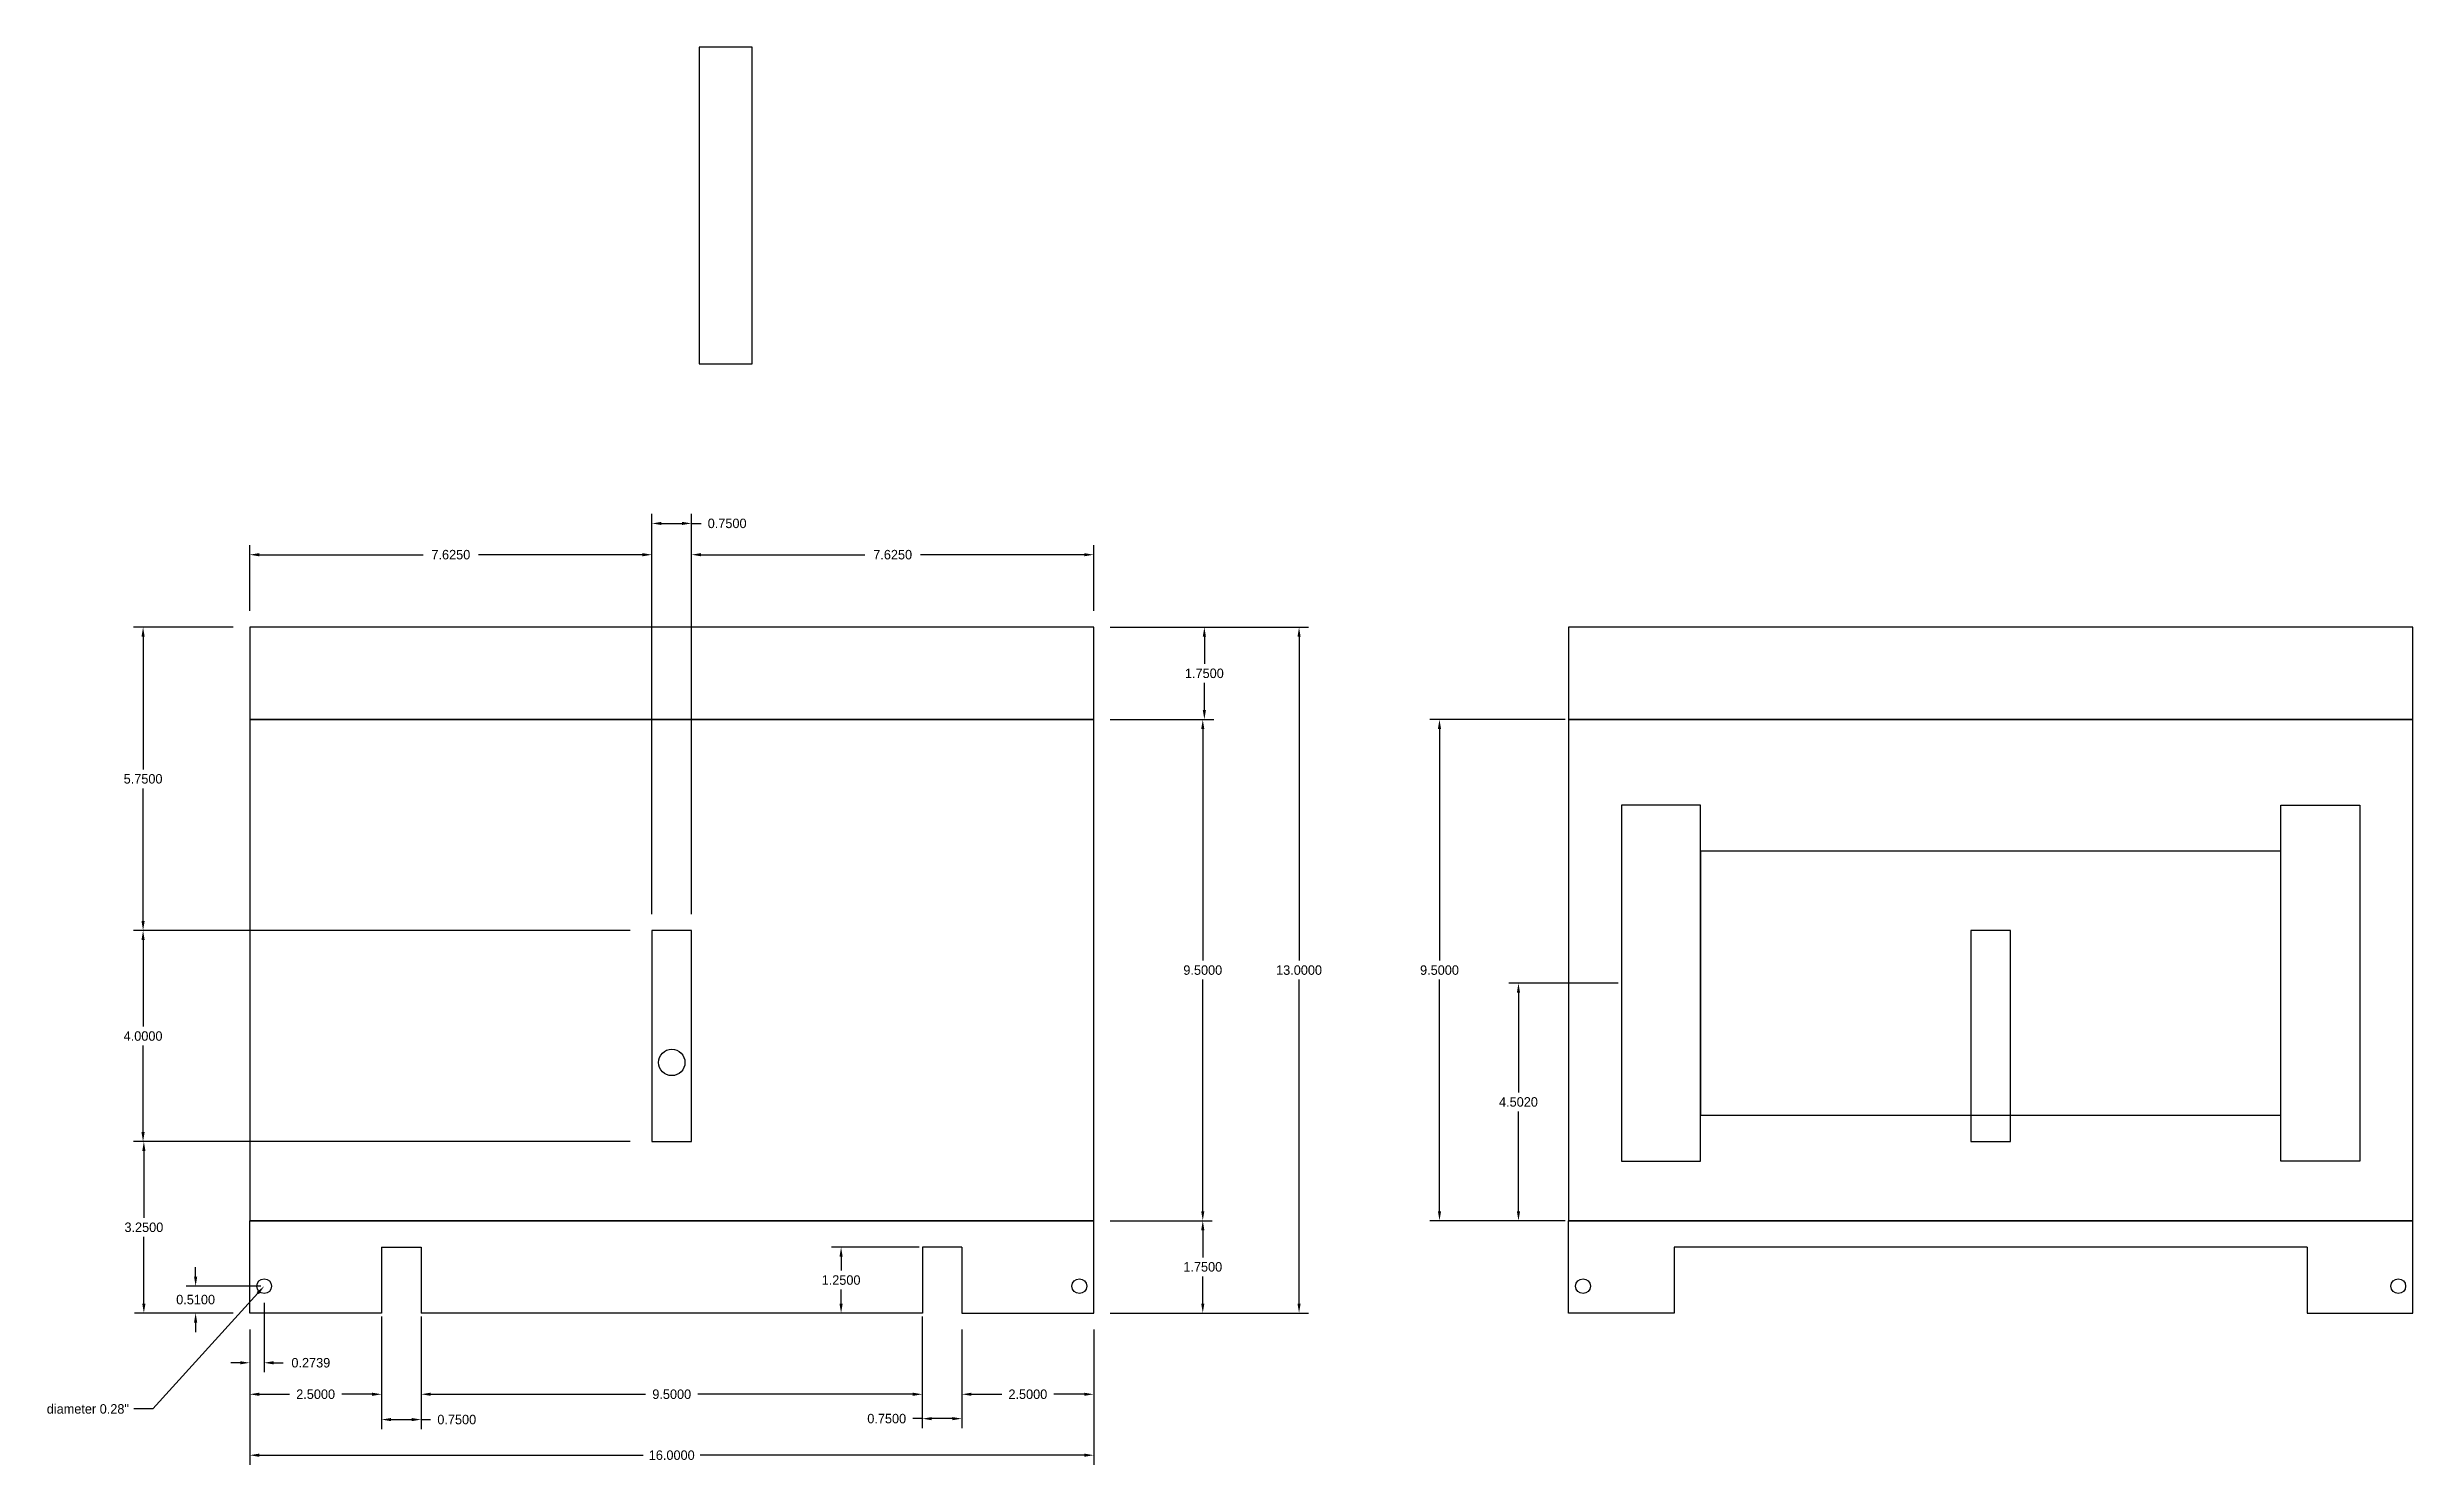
# Model space of a CAD drawing. Header units: inches. Extents: x -116 to 250, y -285 to 80.
# Drawn here: x -77.9 to -33.06, y -274.8 to -247.94 of the extents above; entities that cross this region are included whole.
import ezdxf
from ezdxf import colors
from ezdxf.entities.mleader import LeaderData, LeaderLine
from ezdxf.math import Vec2, Vec3

# ---------------------------------------------------------------- set-up
doc = ezdxf.new("R2010")
doc.units = ezdxf.units.IN
doc.header["$MEASUREMENT"] = 0
doc.dimstyles.get("Standard").update_dxf_attribs({"dimtxt": 0.18, "dimasz": 0.18, "dimexe": 0.18, "dimexo": 0.0625, "dimgap": 0.09, "dimtad": 0, "dimtih": 1, "dimtoh": 1, "dimdec": 4, "dimzin": 0, "dimdsep": 46, "dimtxsty": 'Standard', "dimcen": 0.09, "dimadec": 0, "dimazin": 0, "dimtfac": 1, "dimtdec": 4, "dimtofl": 0, "dimtmove": 0, "dimatfit": 3, "dimfxl": 1, "dimtolj": 1, "dimtzin": 0, "dimarcsym": 0})

msp = doc.modelspace()

# ---------------------------------------------------------------- blocks, each defined once
blk = doc.blocks.new('*D38')
at = {"color": 0, "lineweight": -2, "transparency": 16777216}
for p, q in [((-57.751, -258.927), (-55.788, -258.927)), ((-55.968, -259.107), (-55.968, -259.622)), ((-55.968, -260.497), (-55.968, -259.982)), ((-57.751, -260.677), (-55.788, -260.677))]:
    blk.add_line(p, q, dxfattribs=at)
at = {"color": 0, "transparency": 16777216}
for points in [[(-55.998, -259.107), (-55.938, -259.107), (-55.968, -258.927)], [(-55.998, -260.497), (-55.938, -260.497), (-55.968, -260.677)]]:
    blk.add_solid(points, dxfattribs=at)
at = {"layer": 'Defpoints', "color": 0, "transparency": 16777216}
for p in [(-57.814, -258.927), (-57.814, -260.677), (-55.968, -260.677)]:
    blk.add_point(p, dxfattribs=at)
at = {"color": 0, "transparency": 16777216, "insert": (-55.968, -259.802), "char_height": 0.18, "attachment_point": 5}
blk.add_mtext('\\A1;1.7500', dxfattribs=at)
blk = doc.blocks.new('*D39')
at = {"color": 0, "lineweight": -2, "transparency": 16777216}
for p, q in [((-57.751, -260.677), (-55.818, -260.677)), ((-55.998, -260.857), (-55.998, -265.247)), ((-55.998, -269.997), (-55.998, -265.607)), ((-57.751, -270.177), (-55.818, -270.177))]:
    blk.add_line(p, q, dxfattribs=at)
at = {"color": 0, "transparency": 16777216}
for points in [[(-56.028, -260.857), (-55.968, -260.857), (-55.998, -260.677)], [(-56.028, -269.997), (-55.968, -269.997), (-55.998, -270.177)]]:
    blk.add_solid(points, dxfattribs=at)
at = {"layer": 'Defpoints', "color": 0, "transparency": 16777216}
for p in [(-57.814, -260.677), (-57.814, -270.177), (-55.998, -270.177)]:
    blk.add_point(p, dxfattribs=at)
at = {"color": 0, "transparency": 16777216, "insert": (-55.998, -265.427), "char_height": 0.18, "attachment_point": 5}
blk.add_mtext('\\A1;9.5000', dxfattribs=at)
blk = doc.blocks.new('*D40')
at = {"color": 0, "lineweight": -2, "transparency": 16777216}
for p, q in [((-57.751, -270.177), (-55.818, -270.177)), ((-55.998, -270.357), (-55.998, -270.872)), ((-55.998, -271.747), (-55.998, -271.232)), ((-57.751, -271.927), (-55.818, -271.927))]:
    blk.add_line(p, q, dxfattribs=at)
at = {"color": 0, "transparency": 16777216}
for points in [[(-56.028, -270.357), (-55.968, -270.357), (-55.998, -270.177)], [(-56.028, -271.747), (-55.968, -271.747), (-55.998, -271.927)]]:
    blk.add_solid(points, dxfattribs=at)
at = {"layer": 'Defpoints', "color": 0, "transparency": 16777216}
for p in [(-57.814, -270.177), (-55.998, -270.177), (-57.814, -271.927)]:
    blk.add_point(p, dxfattribs=at)
at = {"color": 0, "transparency": 16777216, "insert": (-55.998, -271.052), "char_height": 0.18, "attachment_point": 5}
blk.add_mtext('\\A1;1.7500', dxfattribs=at)
blk = doc.blocks.new('*D41')
at = {"color": 0, "lineweight": -2, "transparency": 16777216}
for p, q in [((-57.751, -258.927), (-53.993, -258.927)), ((-54.173, -259.107), (-54.173, -265.247)), ((-54.173, -271.747), (-54.173, -265.607)), ((-57.751, -271.927), (-53.993, -271.927))]:
    blk.add_line(p, q, dxfattribs=at)
at = {"color": 0, "transparency": 16777216}
for points in [[(-54.203, -259.107), (-54.143, -259.107), (-54.173, -258.927)], [(-54.203, -271.747), (-54.143, -271.747), (-54.173, -271.927)]]:
    blk.add_solid(points, dxfattribs=at)
at = {"layer": 'Defpoints', "color": 0, "transparency": 16777216}
for p in [(-57.814, -258.927), (-57.814, -271.927), (-54.173, -271.927)]:
    blk.add_point(p, dxfattribs=at)
at = {"color": 0, "transparency": 16777216, "insert": (-54.173, -265.427), "char_height": 0.18, "attachment_point": 5}
blk.add_mtext('\\A1;13.0000', dxfattribs=at)
blk = doc.blocks.new('*D42')
at = {"color": 0, "lineweight": -2, "transparency": 16777216}
for p, q in [((-74.064, -272.24), (-74.064, -273.646)), ((-71.564, -272.24), (-71.564, -273.646)), ((-73.884, -273.466), (-73.309, -273.466)), ((-71.744, -273.466), (-72.319, -273.466))]:
    blk.add_line(p, q, dxfattribs=at)
at = {"color": 0, "transparency": 16777216}
for points in [[(-73.884, -273.436), (-73.884, -273.496), (-74.064, -273.466)], [(-71.744, -273.436), (-71.744, -273.496), (-71.564, -273.466)]]:
    blk.add_solid(points, dxfattribs=at)
at = {"layer": 'Defpoints', "color": 0, "transparency": 16777216}
for p in [(-74.064, -272.177), (-71.564, -272.177), (-71.564, -273.466)]:
    blk.add_point(p, dxfattribs=at)
at = {"color": 0, "transparency": 16777216, "insert": (-72.814, -273.466), "char_height": 0.18, "attachment_point": 5}
blk.add_mtext('\\A1;2.5000', dxfattribs=at)
blk = doc.blocks.new('*D43')
at = {"color": 0, "lineweight": -2, "transparency": 16777216}
for p, q in [((-70.814, -271.99), (-70.814, -273.646)), ((-61.314, -271.99), (-61.314, -273.646)), ((-70.634, -273.466), (-66.559, -273.466)), ((-61.494, -273.466), (-65.569, -273.466))]:
    blk.add_line(p, q, dxfattribs=at)
at = {"color": 0, "transparency": 16777216}
for points in [[(-70.634, -273.436), (-70.634, -273.496), (-70.814, -273.466)], [(-61.494, -273.436), (-61.494, -273.496), (-61.314, -273.466)]]:
    blk.add_solid(points, dxfattribs=at)
at = {"layer": 'Defpoints', "color": 0, "transparency": 16777216}
for p in [(-70.814, -271.927), (-61.314, -271.927), (-61.314, -273.466)]:
    blk.add_point(p, dxfattribs=at)
at = {"color": 0, "transparency": 16777216, "insert": (-66.064, -273.466), "char_height": 0.18, "attachment_point": 5}
blk.add_mtext('\\A1;9.5000', dxfattribs=at)
blk = doc.blocks.new('*D44')
at = {"color": 0, "lineweight": -2, "transparency": 16777216}
for p, q in [((-60.564, -272.24), (-60.564, -273.646)), ((-58.064, -272.24), (-58.064, -273.646)), ((-60.384, -273.466), (-59.809, -273.466)), ((-58.244, -273.466), (-58.819, -273.466))]:
    blk.add_line(p, q, dxfattribs=at)
at = {"color": 0, "transparency": 16777216}
for points in [[(-60.384, -273.436), (-60.384, -273.496), (-60.564, -273.466)], [(-58.244, -273.436), (-58.244, -273.496), (-58.064, -273.466)]]:
    blk.add_solid(points, dxfattribs=at)
at = {"layer": 'Defpoints', "color": 0, "transparency": 16777216}
for p in [(-60.564, -272.177), (-58.064, -272.177), (-58.064, -273.466)]:
    blk.add_point(p, dxfattribs=at)
at = {"color": 0, "transparency": 16777216, "insert": (-59.314, -273.466), "char_height": 0.18, "attachment_point": 5}
blk.add_mtext('\\A1;2.5000', dxfattribs=at)
blk = doc.blocks.new('*D45')
at = {"color": 0, "lineweight": -2, "transparency": 16777216}
for p, q in [((-73.79, -271.73), (-73.79, -273.049)), ((-74.064, -272.24), (-74.064, -273.049)), ((-74.244, -272.869), (-74.424, -272.869)), ((-73.61, -272.869), (-73.43, -272.869))]:
    blk.add_line(p, q, dxfattribs=at)
at = {"color": 0, "transparency": 16777216}
for points in [[(-74.244, -272.839), (-74.244, -272.899), (-74.064, -272.869)], [(-73.61, -272.839), (-73.61, -272.899), (-73.79, -272.869)]]:
    blk.add_solid(points, dxfattribs=at)
at = {"layer": 'Defpoints', "color": 0, "transparency": 16777216}
for p in [(-73.79, -271.667), (-74.064, -272.177), (-73.79, -272.869)]:
    blk.add_point(p, dxfattribs=at)
at = {"color": 0, "transparency": 16777216, "insert": (-72.905, -272.869), "char_height": 0.18, "attachment_point": 5}
blk.add_mtext('\\A1;0.2739', dxfattribs=at)
blk = doc.blocks.new('*D55')
at = {"color": 0, "lineweight": -2, "transparency": 16777216}
for p, q in [((-75.089, -271.237), (-75.089, -271.057)), ((-73.852, -271.417), (-75.269, -271.417)), ((-74.376, -271.927), (-75.269, -271.927)), ((-75.089, -272.107), (-75.089, -272.287))]:
    blk.add_line(p, q, dxfattribs=at)
at = {"color": 0, "transparency": 16777216}
for points in [[(-75.119, -271.237), (-75.059, -271.237), (-75.089, -271.417)], [(-75.119, -272.107), (-75.059, -272.107), (-75.089, -271.927)]]:
    blk.add_solid(points, dxfattribs=at)
at = {"layer": 'Defpoints', "color": 0, "transparency": 16777216}
for p in [(-75.089, -271.417), (-73.79, -271.417), (-74.314, -271.927)]:
    blk.add_point(p, dxfattribs=at)
at = {"color": 0, "transparency": 16777216, "insert": (-75.089, -271.672), "char_height": 0.18, "attachment_point": 5}
blk.add_mtext('\\A1;0.5100', dxfattribs=at)
blk = doc.blocks.new('*D46')
at = {"color": 0, "lineweight": -2, "transparency": 16777216}
for p, q in [((-74.064, -258.615), (-74.064, -257.373)), ((-73.884, -257.553), (-70.776, -257.553)), ((-66.619, -257.553), (-69.726, -257.553)), ((-66.439, -258.865), (-66.439, -257.373))]:
    blk.add_line(p, q, dxfattribs=at)
at = {"color": 0, "transparency": 16777216}
for points in [[(-73.884, -257.523), (-73.884, -257.583), (-74.064, -257.553)], [(-66.619, -257.523), (-66.619, -257.583), (-66.439, -257.553)]]:
    blk.add_solid(points, dxfattribs=at)
at = {"layer": 'Defpoints', "color": 0, "transparency": 16777216}
for p in [(-66.439, -257.553), (-74.064, -258.677), (-66.439, -258.927)]:
    blk.add_point(p, dxfattribs=at)
at = {"color": 0, "transparency": 16777216, "insert": (-70.251, -257.553), "char_height": 0.18, "attachment_point": 5}
blk.add_mtext('\\A1;7.6250', dxfattribs=at)
blk = doc.blocks.new('*D47')
at = {"color": 0, "lineweight": -2, "transparency": 16777216}
for p, q in [((-66.439, -264.365), (-66.439, -256.78)), ((-65.689, -264.365), (-65.689, -256.78)), ((-66.259, -256.96), (-65.869, -256.96)), ((-65.689, -256.96), (-65.509, -256.96))]:
    blk.add_line(p, q, dxfattribs=at)
at = {"color": 0, "transparency": 16777216}
for points in [[(-66.259, -256.93), (-66.259, -256.99), (-66.439, -256.96)], [(-65.869, -256.93), (-65.869, -256.99), (-65.689, -256.96)]]:
    blk.add_solid(points, dxfattribs=at)
at = {"layer": 'Defpoints', "color": 0, "transparency": 16777216}
for p in [(-65.689, -256.96), (-66.439, -264.427), (-65.689, -264.427)]:
    blk.add_point(p, dxfattribs=at)
at = {"color": 0, "transparency": 16777216, "insert": (-65.014, -256.96), "char_height": 0.18, "attachment_point": 5}
blk.add_mtext('\\A1;0.7500', dxfattribs=at)
blk = doc.blocks.new('*D48')
at = {"color": 0, "lineweight": -2, "transparency": 16777216}
for p, q in [((-65.689, -264.365), (-65.689, -257.373)), ((-65.509, -257.553), (-62.401, -257.553)), ((-58.244, -257.553), (-61.351, -257.553)), ((-58.064, -258.615), (-58.064, -257.373))]:
    blk.add_line(p, q, dxfattribs=at)
at = {"color": 0, "transparency": 16777216}
for points in [[(-65.509, -257.523), (-65.509, -257.583), (-65.689, -257.553)], [(-58.244, -257.523), (-58.244, -257.583), (-58.064, -257.553)]]:
    blk.add_solid(points, dxfattribs=at)
at = {"layer": 'Defpoints', "color": 0, "transparency": 16777216}
for p in [(-58.064, -257.553), (-58.064, -258.677), (-65.689, -264.427)]:
    blk.add_point(p, dxfattribs=at)
at = {"color": 0, "transparency": 16777216, "insert": (-61.876, -257.553), "char_height": 0.18, "attachment_point": 5}
blk.add_mtext('\\A1;7.6250', dxfattribs=at)
blk = doc.blocks.new('*D49')
at = {"color": 0, "lineweight": -2, "transparency": 16777216}
for p, q in [((-66.851, -264.677), (-76.265, -264.677)), ((-76.085, -264.857), (-76.085, -266.497)), ((-76.085, -268.497), (-76.085, -266.857)), ((-66.851, -268.677), (-76.265, -268.677))]:
    blk.add_line(p, q, dxfattribs=at)
at = {"color": 0, "transparency": 16777216}
for points in [[(-76.115, -264.857), (-76.055, -264.857), (-76.085, -264.677)], [(-76.115, -268.497), (-76.055, -268.497), (-76.085, -268.677)]]:
    blk.add_solid(points, dxfattribs=at)
at = {"layer": 'Defpoints', "color": 0, "transparency": 16777216}
for p in [(-66.789, -264.677), (-76.085, -268.677), (-66.789, -268.677)]:
    blk.add_point(p, dxfattribs=at)
at = {"color": 0, "transparency": 16777216, "insert": (-76.085, -266.677), "char_height": 0.18, "attachment_point": 5}
blk.add_mtext('\\A1;4.0000', dxfattribs=at)
blk = doc.blocks.new('*D50')
at = {"color": 0, "lineweight": -2, "transparency": 16777216}
for p, q in [((-74.376, -258.927), (-76.265, -258.927)), ((-76.085, -259.107), (-76.085, -261.622)), ((-76.085, -264.497), (-76.085, -261.982)), ((-66.851, -264.677), (-76.265, -264.677))]:
    blk.add_line(p, q, dxfattribs=at)
at = {"color": 0, "transparency": 16777216}
for points in [[(-76.115, -259.107), (-76.055, -259.107), (-76.085, -258.927)], [(-76.115, -264.497), (-76.055, -264.497), (-76.085, -264.677)]]:
    blk.add_solid(points, dxfattribs=at)
at = {"layer": 'Defpoints', "color": 0, "transparency": 16777216}
for p in [(-76.085, -258.927), (-74.314, -258.927), (-66.789, -264.677)]:
    blk.add_point(p, dxfattribs=at)
at = {"color": 0, "transparency": 16777216, "insert": (-76.085, -261.802), "char_height": 0.18, "attachment_point": 5}
blk.add_mtext('\\A1;5.7500', dxfattribs=at)
blk = doc.blocks.new('*D51')
at = {"color": 0, "lineweight": -2, "transparency": 16777216}
for p, q in [((-66.851, -268.677), (-76.25, -268.677)), ((-76.07, -268.857), (-76.07, -270.122)), ((-76.07, -271.747), (-76.07, -270.482)), ((-74.376, -271.927), (-76.25, -271.927))]:
    blk.add_line(p, q, dxfattribs=at)
at = {"color": 0, "transparency": 16777216}
for points in [[(-76.1, -268.857), (-76.04, -268.857), (-76.07, -268.677)], [(-76.1, -271.747), (-76.04, -271.747), (-76.07, -271.927)]]:
    blk.add_solid(points, dxfattribs=at)
at = {"layer": 'Defpoints', "color": 0, "transparency": 16777216}
for p in [(-66.789, -268.677), (-76.07, -271.927), (-74.314, -271.927)]:
    blk.add_point(p, dxfattribs=at)
at = {"color": 0, "transparency": 16777216, "insert": (-76.07, -270.302), "char_height": 0.18, "attachment_point": 5}
blk.add_mtext('\\A1;3.2500', dxfattribs=at)
blk = doc.blocks.new('*D52')
at = {"color": 0, "lineweight": -2, "transparency": 16777216}
for p, q in [((-61.376, -270.677), (-63.034, -270.677)), ((-62.854, -270.857), (-62.854, -271.122)), ((-62.854, -271.747), (-62.854, -271.482)), ((-61.376, -271.927), (-63.034, -271.927))]:
    blk.add_line(p, q, dxfattribs=at)
at = {"color": 0, "transparency": 16777216}
for points in [[(-62.884, -270.857), (-62.824, -270.857), (-62.854, -270.677)], [(-62.884, -271.747), (-62.824, -271.747), (-62.854, -271.927)]]:
    blk.add_solid(points, dxfattribs=at)
at = {"layer": 'Defpoints', "color": 0, "transparency": 16777216}
for p in [(-61.314, -270.677), (-62.854, -271.927), (-61.314, -271.927)]:
    blk.add_point(p, dxfattribs=at)
at = {"color": 0, "transparency": 16777216, "insert": (-62.854, -271.302), "char_height": 0.18, "attachment_point": 5}
blk.add_mtext('\\A1;1.2500', dxfattribs=at)
blk = doc.blocks.new('*D53')
at = {"color": 0, "lineweight": -2, "transparency": 16777216}
for p, q in [((-74.064, -272.24), (-74.064, -274.801)), ((-58.064, -272.24), (-58.064, -274.801)), ((-73.884, -274.621), (-66.604, -274.621)), ((-58.244, -274.621), (-65.524, -274.621))]:
    blk.add_line(p, q, dxfattribs=at)
at = {"color": 0, "transparency": 16777216}
for points in [[(-73.884, -274.591), (-73.884, -274.651), (-74.064, -274.621)], [(-58.244, -274.591), (-58.244, -274.651), (-58.064, -274.621)]]:
    blk.add_solid(points, dxfattribs=at)
at = {"layer": 'Defpoints', "color": 0, "transparency": 16777216}
for p in [(-74.064, -272.177), (-58.064, -272.177), (-58.064, -274.621)]:
    blk.add_point(p, dxfattribs=at)
at = {"color": 0, "transparency": 16777216, "insert": (-66.064, -274.621), "char_height": 0.18, "attachment_point": 5}
blk.add_mtext('\\A1;16.0000', dxfattribs=at)
blk = doc.blocks.new('*D56')
at = {"color": 0, "lineweight": -2, "transparency": 16777216}
for p, q in [((-71.564, -271.99), (-71.564, -274.126)), ((-70.814, -271.99), (-70.814, -274.126)), ((-71.384, -273.946), (-70.994, -273.946)), ((-70.814, -273.946), (-70.634, -273.946))]:
    blk.add_line(p, q, dxfattribs=at)
at = {"color": 0, "transparency": 16777216}
for points in [[(-71.384, -273.916), (-71.384, -273.976), (-71.564, -273.946)], [(-70.994, -273.916), (-70.994, -273.976), (-70.814, -273.946)]]:
    blk.add_solid(points, dxfattribs=at)
at = {"layer": 'Defpoints', "color": 0, "transparency": 16777216}
for p in [(-71.564, -271.927), (-70.814, -271.927), (-70.814, -273.946)]:
    blk.add_point(p, dxfattribs=at)
at = {"color": 0, "transparency": 16777216, "insert": (-70.139, -273.946), "char_height": 0.18, "attachment_point": 5}
blk.add_mtext('\\A1;0.7500', dxfattribs=at)
blk = doc.blocks.new('*D54')
at = {"color": 0, "lineweight": -2, "transparency": 16777216}
for p, q in [((-61.314, -273.928), (-61.494, -273.928)), ((-61.314, -273.529), (-61.314, -274.108)), ((-60.744, -273.928), (-61.134, -273.928)), ((-60.564, -273.529), (-60.564, -274.108))]:
    blk.add_line(p, q, dxfattribs=at)
at = {"color": 0, "transparency": 16777216}
for points in [[(-61.134, -273.898), (-61.134, -273.958), (-61.314, -273.928)], [(-60.744, -273.898), (-60.744, -273.958), (-60.564, -273.928)]]:
    blk.add_solid(points, dxfattribs=at)
at = {"layer": 'Defpoints', "color": 0, "transparency": 16777216}
for p in [(-61.314, -273.466), (-60.564, -273.466), (-61.314, -273.928)]:
    blk.add_point(p, dxfattribs=at)
at = {"color": 0, "transparency": 16777216, "insert": (-61.989, -273.928), "char_height": 0.18, "attachment_point": 5}
blk.add_mtext('\\A1;0.7500', dxfattribs=at)
blk = doc.blocks.new('*D57')
at = {"color": 0, "lineweight": -2, "transparency": 16777216}
for p, q in [((-48.126, -265.675), (-50.194, -265.675)), ((-50.014, -265.855), (-50.014, -267.746)), ((-50.014, -269.997), (-50.014, -268.106)), ((-49.126, -270.177), (-50.194, -270.177))]:
    blk.add_line(p, q, dxfattribs=at)
at = {"color": 0, "transparency": 16777216}
for points in [[(-50.044, -265.855), (-49.984, -265.855), (-50.014, -265.675)], [(-50.044, -269.997), (-49.984, -269.997), (-50.014, -270.177)]]:
    blk.add_solid(points, dxfattribs=at)
at = {"layer": 'Defpoints', "color": 0, "transparency": 16777216}
for p in [(-48.064, -265.675), (-50.014, -270.177), (-49.064, -270.177)]:
    blk.add_point(p, dxfattribs=at)
at = {"color": 0, "transparency": 16777216, "insert": (-50.014, -267.926), "char_height": 0.18, "attachment_point": 5}
blk.add_mtext('\\A1;4.5020', dxfattribs=at)
blk = doc.blocks.new('*D58')
at = {"color": 0, "lineweight": -2, "transparency": 16777216}
for p, q in [((-49.126, -260.677), (-51.691, -260.677)), ((-51.511, -260.857), (-51.511, -265.247)), ((-51.511, -269.997), (-51.511, -265.607)), ((-49.126, -270.177), (-51.691, -270.177))]:
    blk.add_line(p, q, dxfattribs=at)
at = {"color": 0, "transparency": 16777216}
for points in [[(-51.541, -260.857), (-51.481, -260.857), (-51.511, -260.677)], [(-51.541, -269.997), (-51.481, -269.997), (-51.511, -270.177)]]:
    blk.add_solid(points, dxfattribs=at)
at = {"layer": 'Defpoints', "color": 0, "transparency": 16777216}
for p in [(-49.064, -260.677), (-51.511, -270.177), (-49.064, -270.177)]:
    blk.add_point(p, dxfattribs=at)
at = {"color": 0, "transparency": 16777216, "insert": (-51.511, -265.427), "char_height": 0.18, "attachment_point": 5}
blk.add_mtext('\\A1;9.5000', dxfattribs=at)

# ---------------------------------------------------------------- dimensions: what is measured, and where the dimension line sits
at = {"color": 50}
for base, p1, p2, picture, middle in [((-65.68869, -256.9602), (-66.43869, -264.42701), (-65.68869, -264.42701), '*D47', (-65.01369, -256.9602)), ((-66.43869, -257.55273), (-74.06369, -258.67701), (-66.43869, -258.92701), '*D46', (-70.25119, -257.55273)), ((-70.81369, -273.94576), (-71.56369, -271.92701), (-70.81369, -271.92701), '*D56', (-70.13869, -273.94576))]:
    dim = msp.add_linear_dim(base=base, p1=p1, p2=p2, dimstyle='Standard', dxfattribs=at)
    dim.commit()
    dim.dimension.update_dxf_attribs({"geometry": picture, "text_midpoint": middle, "dimtype": 160})
for base, p1, p2, picture, middle in [((-58.06369, -257.55273), (-65.68869, -264.42701), (-58.06369, -258.67701), '*D48', (-61.87619, -257.55273)), ((-73.7898, -272.86851), (-74.06369, -272.17701), (-73.7898, -271.66701), '*D45', (-72.9048, -272.86851)), ((-61.31369, -273.46603), (-70.81369, -271.92701), (-61.31369, -271.92701), '*D43', (-66.06369, -273.46603)), ((-71.56369, -273.46603), (-74.06369, -272.17701), (-71.56369, -272.17701), '*D42', (-72.81369, -273.46603)), ((-58.06369, -274.6207), (-74.06369, -272.17701), (-58.06369, -272.17701), '*D53', (-66.06369, -274.6207)), ((-58.06369, -273.46603), (-60.56369, -272.17701), (-58.06369, -272.17701), '*D44', (-59.31369, -273.46603)), ((-61.31369, -273.92777), (-60.56369, -273.46603), (-61.31369, -273.46603), '*D54', (-61.98869, -273.92777))]:
    dim = msp.add_linear_dim(base=base, p1=p1, p2=p2, dimstyle='Standard', dxfattribs=at)
    dim.commit()
    dim.dimension.update_dxf_attribs({"geometry": picture, "text_midpoint": middle})
for base, p1, p2, picture, middle in [((-76.08474, -258.92701), (-66.78869, -264.67701), (-74.31369, -258.92701), '*D50', (-76.08474, -261.80201)), ((-62.85425, -271.92701), (-61.31369, -270.67701), (-61.31369, -271.92701), '*D52', (-62.85425, -271.30201))]:
    dim = msp.add_linear_dim(base=base, p1=p1, p2=p2, angle=90, dimstyle='Standard', dxfattribs=at)
    dim.commit()
    dim.dimension.update_dxf_attribs({"geometry": picture, "text_midpoint": middle, "dimtype": 160})
for base, p1, p2, picture, middle in [((-55.96776, -260.67701), (-57.81369, -258.92701), (-57.81369, -260.67701), '*D38', (-55.96776, -259.80201)), ((-54.17272, -271.92701), (-57.81369, -258.92701), (-57.81369, -271.92701), '*D41', (-54.17272, -265.42701)), ((-55.99776, -270.17701), (-57.81369, -260.67701), (-57.81369, -270.17701), '*D39', (-55.99776, -265.42701)), ((-51.51134, -270.17701), (-49.06369, -260.67701), (-49.06369, -270.17701), '*D58', (-51.51134, -265.42701)), ((-76.08474, -268.67701), (-66.78869, -264.67701), (-66.78869, -268.67701), '*D49', (-76.08474, -266.67701)), ((-50.01398, -270.17701), (-48.06369, -265.67501), (-49.06369, -270.17701), '*D57', (-50.01398, -267.92601)), ((-76.06994, -271.92701), (-66.78869, -268.67701), (-74.31369, -271.92701), '*D51', (-76.06994, -270.30201)), ((-55.99776, -270.17701), (-57.81369, -271.92701), (-57.81369, -270.17701), '*D40', (-55.99776, -271.05201)), ((-75.08898, -271.41701), (-74.31369, -271.92701), (-73.7898, -271.41701), '*D55', (-75.08898, -271.67201))]:
    dim = msp.add_linear_dim(base=base, p1=p1, p2=p2, angle=90, dimstyle='Standard', dxfattribs=at)
    dim.commit()
    dim.dimension.update_dxf_attribs({"geometry": picture, "text_midpoint": middle})

# ---------------------------------------------------------------- linework, layer by layer
at = {"color": 50}
for p, q in [((-71.56369, -270.67701), (-70.81369, -270.67701)), ((-60.56369, -270.67701), (-61.31369, -270.67701))]:
    msp.add_line(p, q, dxfattribs=at)
for points in [[(-65.54167, -253.93558), (-64.54167, -253.93558), (-64.54167, -247.93558), (-65.54167, -247.93558)], [(-74.06369, -260.67701), (-58.06369, -260.67701), (-58.06369, -258.92701), (-74.06369, -258.92701)], [(-49.06369, -260.67701), (-33.06369, -260.67701), (-33.06369, -258.92701), (-49.06369, -258.92701)], [(-74.06369, -270.17701), (-58.06369, -270.17701), (-58.06369, -260.67701), (-74.06369, -260.67701)], [(-49.06369, -270.17701), (-33.06369, -270.17701), (-33.06369, -260.67701), (-49.06369, -260.67701)], [(-48.06369, -269.05001), (-46.56369, -269.05001), (-46.56369, -262.30001), (-48.06369, -262.30001)], [(-34.06369, -269.05001), (-35.56369, -269.05001), (-35.56369, -262.30001), (-34.06369, -262.30001)], [(-46.56369, -268.17501), (-35.56369, -268.17501), (-35.56369, -263.17501), (-46.56369, -263.17501)], [(-66.43869, -268.67701), (-65.68869, -268.67701), (-65.68869, -264.67701), (-66.43869, -264.67701)], [(-41.43869, -268.67701), (-40.68869, -268.67701), (-40.68869, -264.67701), (-41.43869, -264.67701)]]:
    msp.add_lwpolyline(points, close=True, dxfattribs=at)
for points in [[(-58.06369, -270.17701), (-74.06369, -270.17701)], [(-71.56369, -270.67701), (-71.56369, -271.92701), (-74.06369, -271.92701), (-74.06369, -270.17701)], [(-60.56369, -270.67701), (-60.56369, -271.92701), (-58.06369, -271.92701), (-58.06369, -270.17701)], [(-33.06369, -270.17701), (-49.06369, -270.17701)], [(-47.06369, -270.67701), (-47.06369, -271.92701), (-49.06369, -271.92701), (-49.06369, -270.17701)], [(-35.06369, -270.67701), (-35.06369, -271.92701), (-33.06369, -271.92701), (-33.06369, -270.17701)], [(-70.81369, -270.67701), (-70.81369, -271.92701)], [(-61.31369, -270.67701), (-61.31369, -271.92701)], [(-35.06369, -270.67701), (-47.06369, -270.67701)], [(-61.31369, -271.92701), (-70.81369, -271.92701)]]:
    msp.add_lwpolyline(points, dxfattribs=at)
for centre, radius in [((-66.06369, -267.17701), 0.25), ((-73.7898, -271.41701), 0.14), ((-58.33758, -271.41701), 0.14), ((-48.7898, -271.41701), 0.14), ((-33.33758, -271.41701), 0.14)]:
    msp.add_circle(centre, radius, dxfattribs=at)

msp.set_redraw_order([(e.dxf.handle, doc.entitydb.next_handle()) for e in msp.query("TEXT MTEXT ATTDEF DIMENSION ARC_DIMENSION")])  # texts and dimensions are drawn at this point

# ---------------------------------------------------------------- leaders
ml = msp.add_multileader_mtext('Standard', dxfattribs=at)
ml.set_content('diameter 0.28"', color=50)
ml.set_leader_properties()
ml.build(insert=Vec2(0, 0))
ml.multileader.update_dxf_attribs({"dogleg_length": 0.36, "arrow_head_size": 0.18})
ctx = ml.context
ctx.base_point, ctx.char_height, ctx.arrow_head_size, ctx.landing_gap_size, ctx.plane_origin = Vec3(-78.57303, -273.74328), 0.18, 0.18, 0.09, Vec3(-73.71763, -271.40012)
ctx.text_align_type = 2
notes = []
notes.append((ctx, [(0, (1, 1, 0), (-75.90303, -273.74328), (-1, 0), 0.36, [(0, [(-73.7898, -271.41701)], 0, [])])]))
ctx.mtext.insert, ctx.mtext.alignment, ctx.mtext.flow_direction = Vec3(-76.35303, -273.65328), 3, 5
for ctx, leaders in notes:
    for number, flags, end, landing, length, lines in leaders:
        leader = LeaderData()
        leader.index, (leader.has_last_leader_line, leader.has_dogleg_vector, leader.attachment_direction) = number, flags
        leader.last_leader_point, leader.dogleg_vector, leader.dogleg_length = Vec3(end), Vec3(landing), length
        for number, points, colour, breaks in lines:
            line = LeaderLine()
            line.index, line.vertices, line.color, line.breaks = number, Vec3.list(points), colors.encode_raw_color(colour), breaks
            leader.lines.append(line)
        ctx.leaders.append(leader)

doc.saveas('drawing.dxf')
